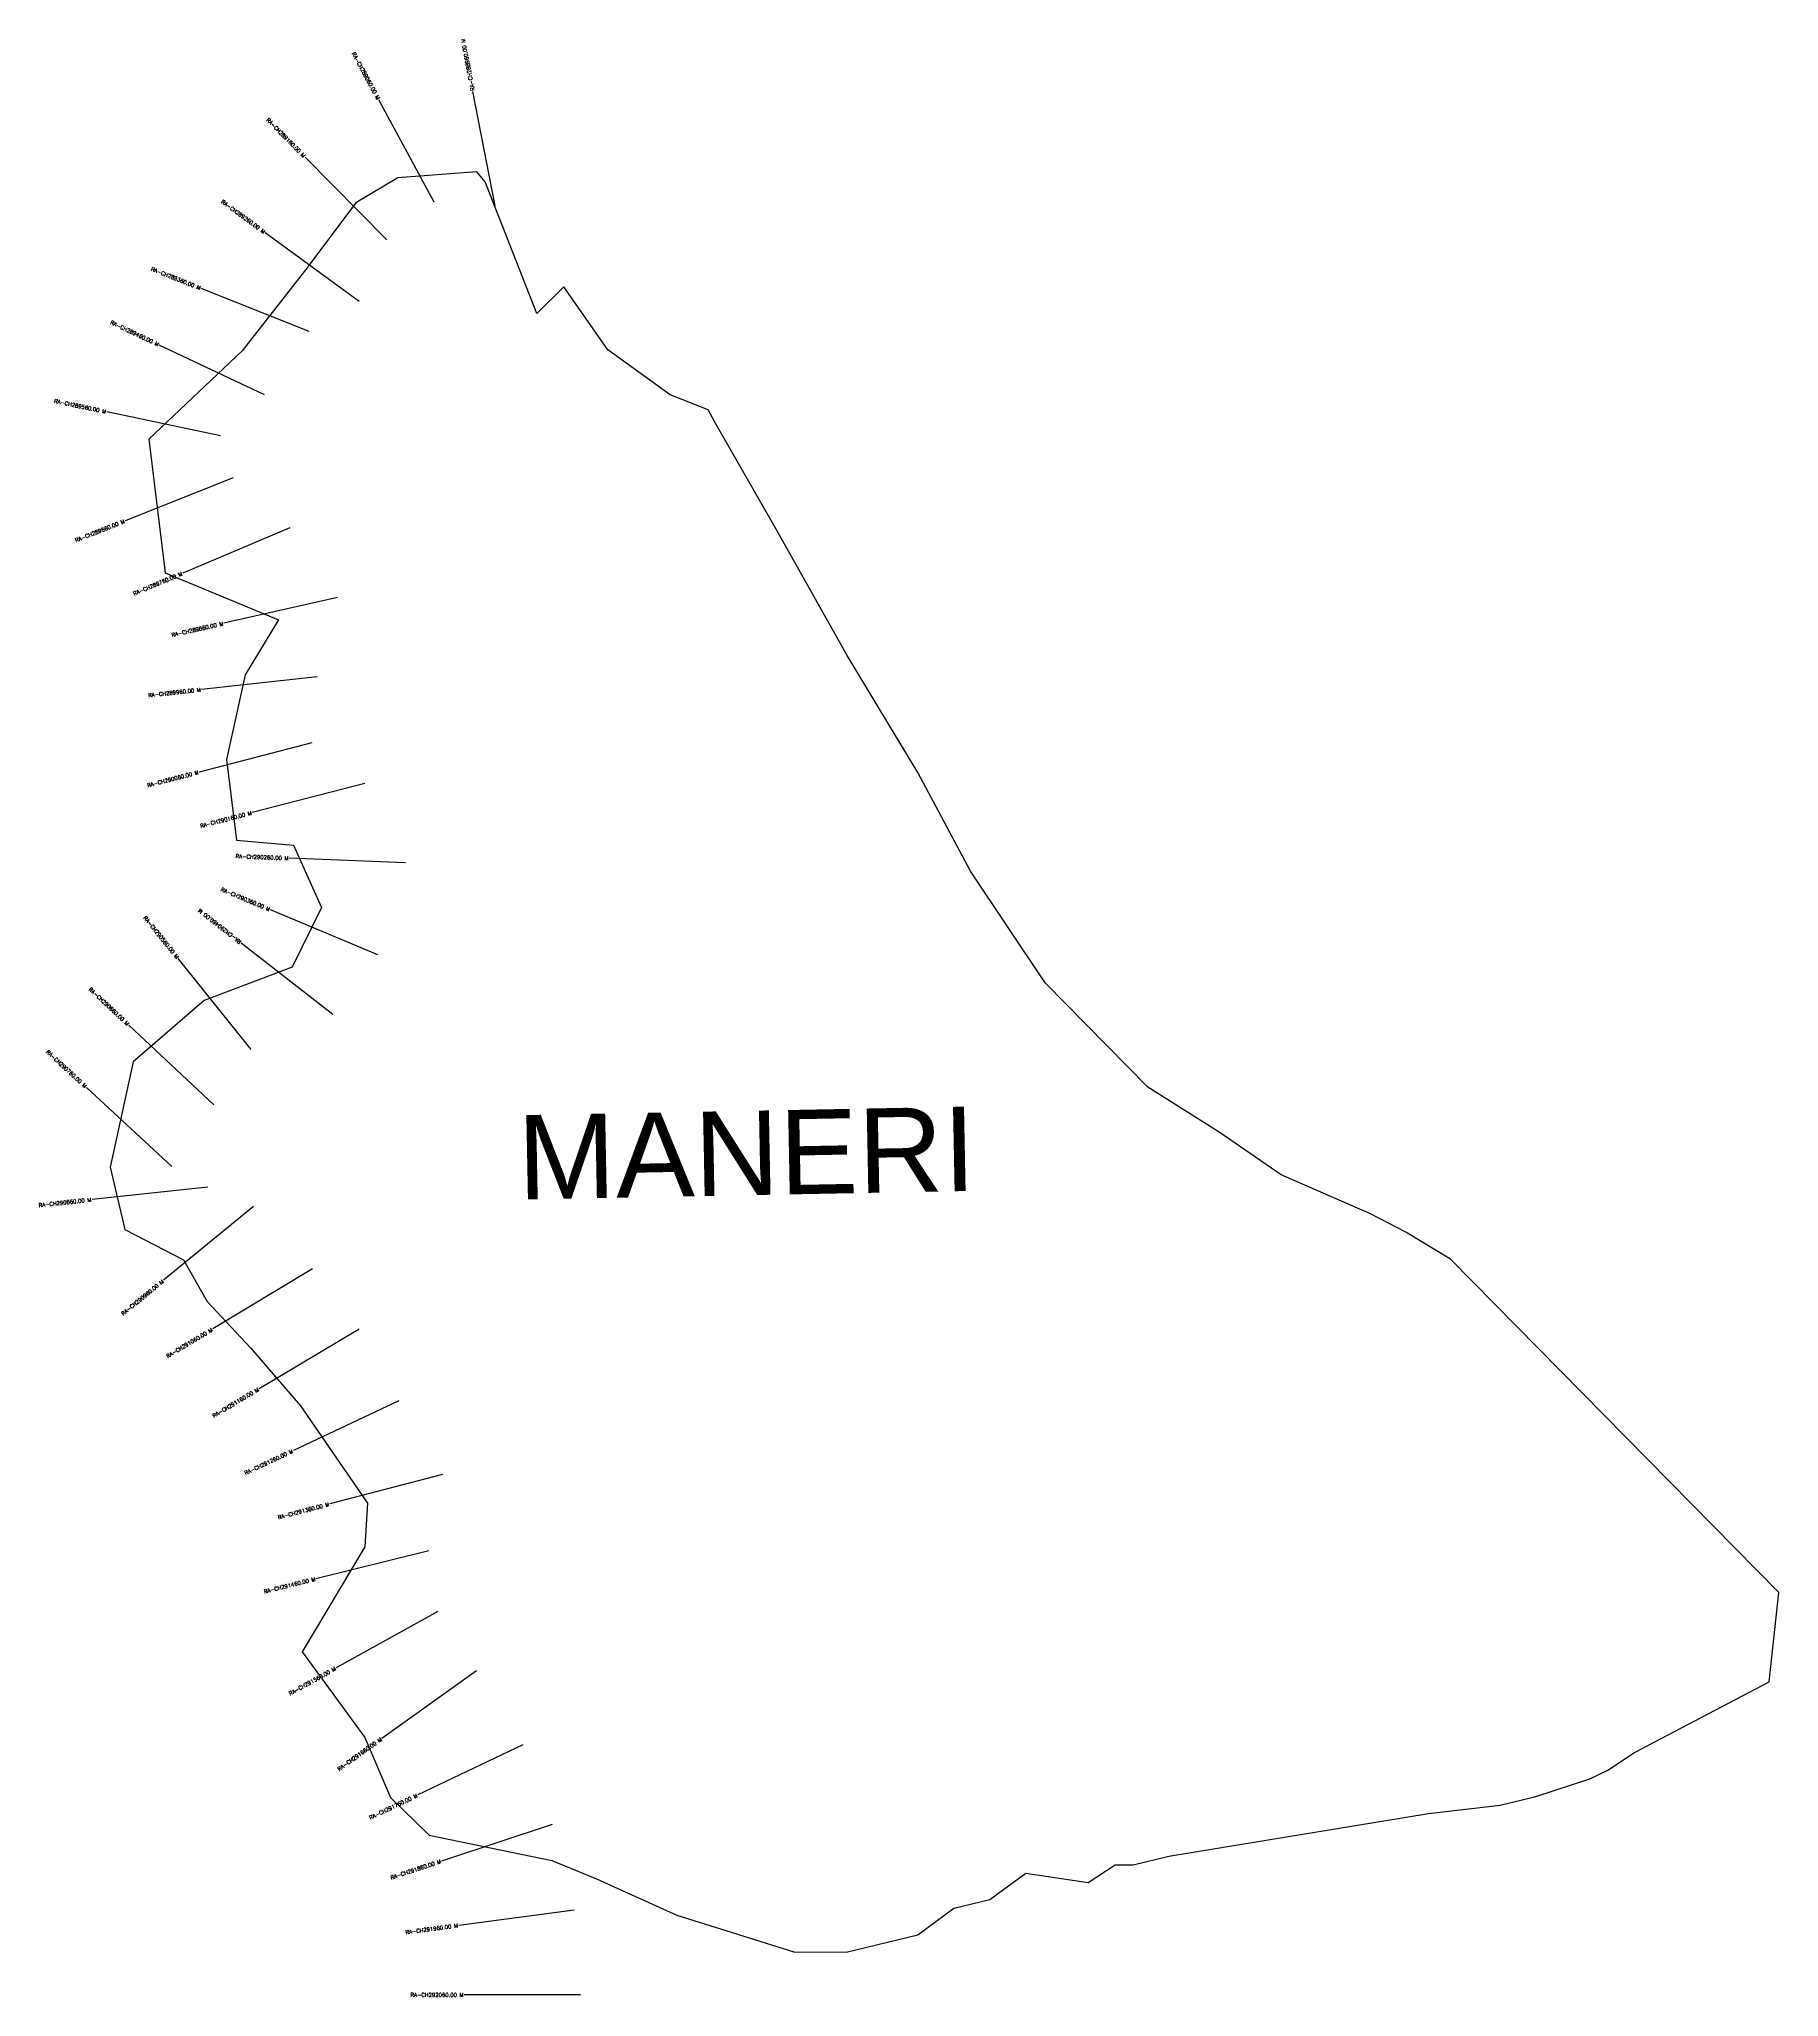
# Model space of a CAD drawing. Header units: metres. Extents: x 281616 to 283859, y 2020457 to 2022981.
import ezdxf
from ezdxf.enums import TextEntityAlignment as Align

# ---------------------------------------------------------------- set-up
doc = ezdxf.new("R2010")
doc.units = ezdxf.units.M
doc.header["$MEASUREMENT"] = 0
for name, color, linetype in [('CS', 134, 'Continuous'), ('CSMark', 6, 'Continuous'), ('VILLAGE BOUNDRY', 10, 'Continuous'), ('VILLAGE NAME', 250, 'Continuous')]:
    doc.layers.add(name, color=color, linetype=linetype)
doc.styles.get("Standard").update_dxf_attribs({"font": 'simplex.shx'})

msp = doc.modelspace()

# ---------------------------------------------------------------- linework, layer by layer
at = {"layer": 'CS'}
for p, q in [((282125.6, 2022770.6), (282054.3, 2022902.6)), ((282204.2, 2022766), (282175.7, 2022913.2)), ((282064.5, 2022721.9), (281959.2, 2022828.7)), ((282028.9, 2022642.6), (281907.8, 2022731.2)), ((281964.6, 2022603.9), (281825.2, 2022659.3)), ((281906.9, 2022522.3), (281771.3, 2022586.4)), ((281850.3, 2022469.3), (281703.5, 2022500.3)), ((281866.7, 2022415.3), (281727.3, 2022360)), ((281939.8, 2022351), (281801.7, 2022292.6)), ((282001, 2022260.9), (281854.7, 2022227.8)), ((281974.9, 2022158.7), (281825.8, 2022142.4)), ((281968, 2022073.6), (281822.8, 2022036)), ((282036.4, 2022021.2), (281891.2, 2021983.8)), ((282088.8, 2021919.1), (281938.9, 2021924.9)), ((282053, 2021800.4), (281914.7, 2021858.4)), ((281995.2, 2021723.5), (281876.8, 2021815.7)), ((281889.6, 2021678.6), (281795.7, 2021795.6)), ((281841.5, 2021607.2), (281732.1, 2021709.8)), ((281787.3, 2021527.5), (281677.3, 2021629.5)), ((281833.8, 2021500.9), (281684.6, 2021485)), ((281892.9, 2021476.1), (281776.9, 2021381)), ((281968.8, 2021395.6), (281840.3, 2021318.3)), ((282028.8, 2021318.2), (281900, 2021241.3)), ((282080, 2021225.5), (281944.2, 2021161.6)), ((282136.3, 2021130.5), (281991.2, 2021092.7)), ((282118.8, 2021032.3), (281973.3, 2020996.3)), ((282130.3, 2020954.3), (281999.2, 2020881.4)), ((282180.3, 2020877.8), (282058.3, 2020790.6)), ((282240.1, 2020782.1), (282104.7, 2020717.6)), ((282277.8, 2020679.5), (282135.3, 2020632.5)), ((282306, 2020569.2), (282157.3, 2020549.5)), ((282314.5, 2020459.9), (282164.5, 2020459.9))]:
    msp.add_line(p, q, dxfattribs=at)
at = {"layer": 'VILLAGE BOUNDRY'}
msp.add_lwpolyline([(283435.8, 2021408.2), (283378.4, 2021443.2), (283332.5, 2021466.6), (283217.6, 2021516.9), (283137.4, 2021571.8), (283045.6, 2021630.1), (282913.1, 2021764.2), (282817.2, 2021908.4), (282749, 2022035.7), (282657.9, 2022186.2), (282566.9, 2022348.3), (282487.3, 2022487.2), (282478.7, 2022503.1), (282429.9, 2022522.2), (282349.7, 2022580.4), (282292.6, 2022661.5), (282257.8, 2022627.2), (282191.4, 2022796.8), (282180.6, 2022809.6), (282078.7, 2022801.9), (282024.6, 2022769.9), (281958.5, 2022681.9), (281878.1, 2022579.1), (281758, 2022465), (281778.7, 2022293), (281925.1, 2022232.1), (281881.9, 2022161.5), (281858, 2022052.2), (281871, 2021948.4), (281944.5, 2021941.7), (281980.3, 2021861.3), (281942.7, 2021784.8), (281829.1, 2021741.6), (281737.6, 2021662.7), (281707.8, 2021526.8), (281726.7, 2021446.6), (281802.6, 2021407.3), (281833.2, 2021353.6), (281889.1, 2021293.8), (281953.3, 2021219), (282039.6, 2021093.7), (282036.1, 2021037.5), (281955.4, 2020902.1), (282036.2, 2020791.7), (282069.2, 2020714.3), (282119.2, 2020665.9), (282277.4, 2020633.1), (282334.9, 2020609.6), (282438.3, 2020562.7), (282589.5, 2020515.5), (282656.9, 2020515), (282749.3, 2020537.3), (282795.6, 2020571.6), (282841.8, 2020582.7), (282888.2, 2020617), (282968.8, 2020604.8), (283003.5, 2020627.6), (283026.6, 2020627.5), (283072.8, 2020638.6), (283407.4, 2020693.8), (283499.7, 2020704.6), (283545.9, 2020715.8), (283615.2, 2020738.3), (283638.4, 2020749.7), (283673.1, 2020772.5), (283846.7, 2020863.4), (283859.1, 2020978.5)], close=True, dxfattribs=at)

# ---------------------------------------------------------------- texts
at = {"layer": 'CSMark'}
for s, rotation, p in [('RA-CH288960.00 M', 100.9628, (282175.5, 2022914.2)), ('RA-CH290460.00 M', 142.0951, (281876, 2021816.3))]:
    msp.add_text(s, height=5, rotation=rotation, dxfattribs=at).set_placement(p, align=Align.MIDDLE_LEFT)
for s, rotation, p in [('RA-CH289060.00 M', 298.3767, (282053.8, 2022903.4)), ('RA-CH289160.00 M', 314.6087, (281958.5, 2022829.4)), ('RA-CH289260.00 M', 323.8045, (281907, 2022731.8)), ('RA-CH289360.00 M', 338.3116, (281824.3, 2022659.7)), ('RA-CH289460.00 M', 334.6795, (281770.4, 2022586.9)), ('RA-CH289560.00 M', 348.0721, (281702.6, 2022500.5)), ('RA-CH289660.00 M', 21.6593, (281726.4, 2022359.6)), ('RA-CH289760.00 M', 22.9329, (281800.7, 2022292.2)), ('RA-CH289860.00 M', 12.734, (281853.7, 2022227.6)), ('RA-CH289960.00 M', 6.2303, (281824.8, 2022142.3)), ('RA-CH290060.00 M', 14.5194, (281821.8, 2022035.8)), ('RA-CH290160.00 M', 14.4615, (281890.2, 2021983.5)), ('RA-CH290260.00 M', 357.7525, (281937.9, 2021925)), ('RA-CH290360.00 M', 337.2297, (281913.8, 2021858.8)), ('RA-CH290560.00 M', 308.7285, (281795.1, 2021796.4)), ('RA-CH290660.00 M', 316.828, (281731.3, 2021710.5)), ('RA-CH290760.00 M', 317.177, (281676.6, 2021630.2)), ('RA-CH290860.00 M', 6.0506, (281683.6, 2021484.9)), ('RA-CH290960.00 M', 39.3525, (281776.1, 2021380.4)), ('RA-CH291060.00 M', 31.0409, (281839.4, 2021317.8)), ('RA-CH291160.00 M', 30.8461, (281899.1, 2021240.8)), ('RA-CH291260.00 M', 25.1945, (281943.3, 2021161.2)), ('RA-CH291360.00 M', 14.5997, (281990.2, 2021092.4)), ('RA-CH291460.00 M', 13.9175, (281972.3, 2020996)), ('RA-CH291560.00 M', 29.0715, (281998.4, 2020880.9)), ('RA-CH291660.00 M', 35.556, (282057.4, 2020790)), ('RA-CH291760.00 M', 25.4689, (282103.8, 2020717.2)), ('RA-CH291860.00 M', 18.2479, (282134.3, 2020632.2)), ('RA-CH291960.00 M', 7.5436, (282156.3, 2020549.4))]:
    msp.add_text(s, height=5, rotation=rotation, dxfattribs=at).set_placement(p, align=Align.MIDDLE_RIGHT)
msp.add_text('RA-CH292060.00 M', height=5, dxfattribs=at).set_placement((282163.5, 2020459.9), align=Align.MIDDLE_RIGHT)
at = {"layer": 'VILLAGE NAME', "insert": (282232, 2021593.7), "char_height": 108.748, "attachment_point": 1, "rotation": 1.1028}
msp.add_mtext_dynamic_manual_height_columns('{\\fArial|b0|i0|c0|p34;MANERI}', width=726.929, gutter_width=543.7, heights=[0], dxfattribs=at)

doc.saveas('drawing.dxf')
